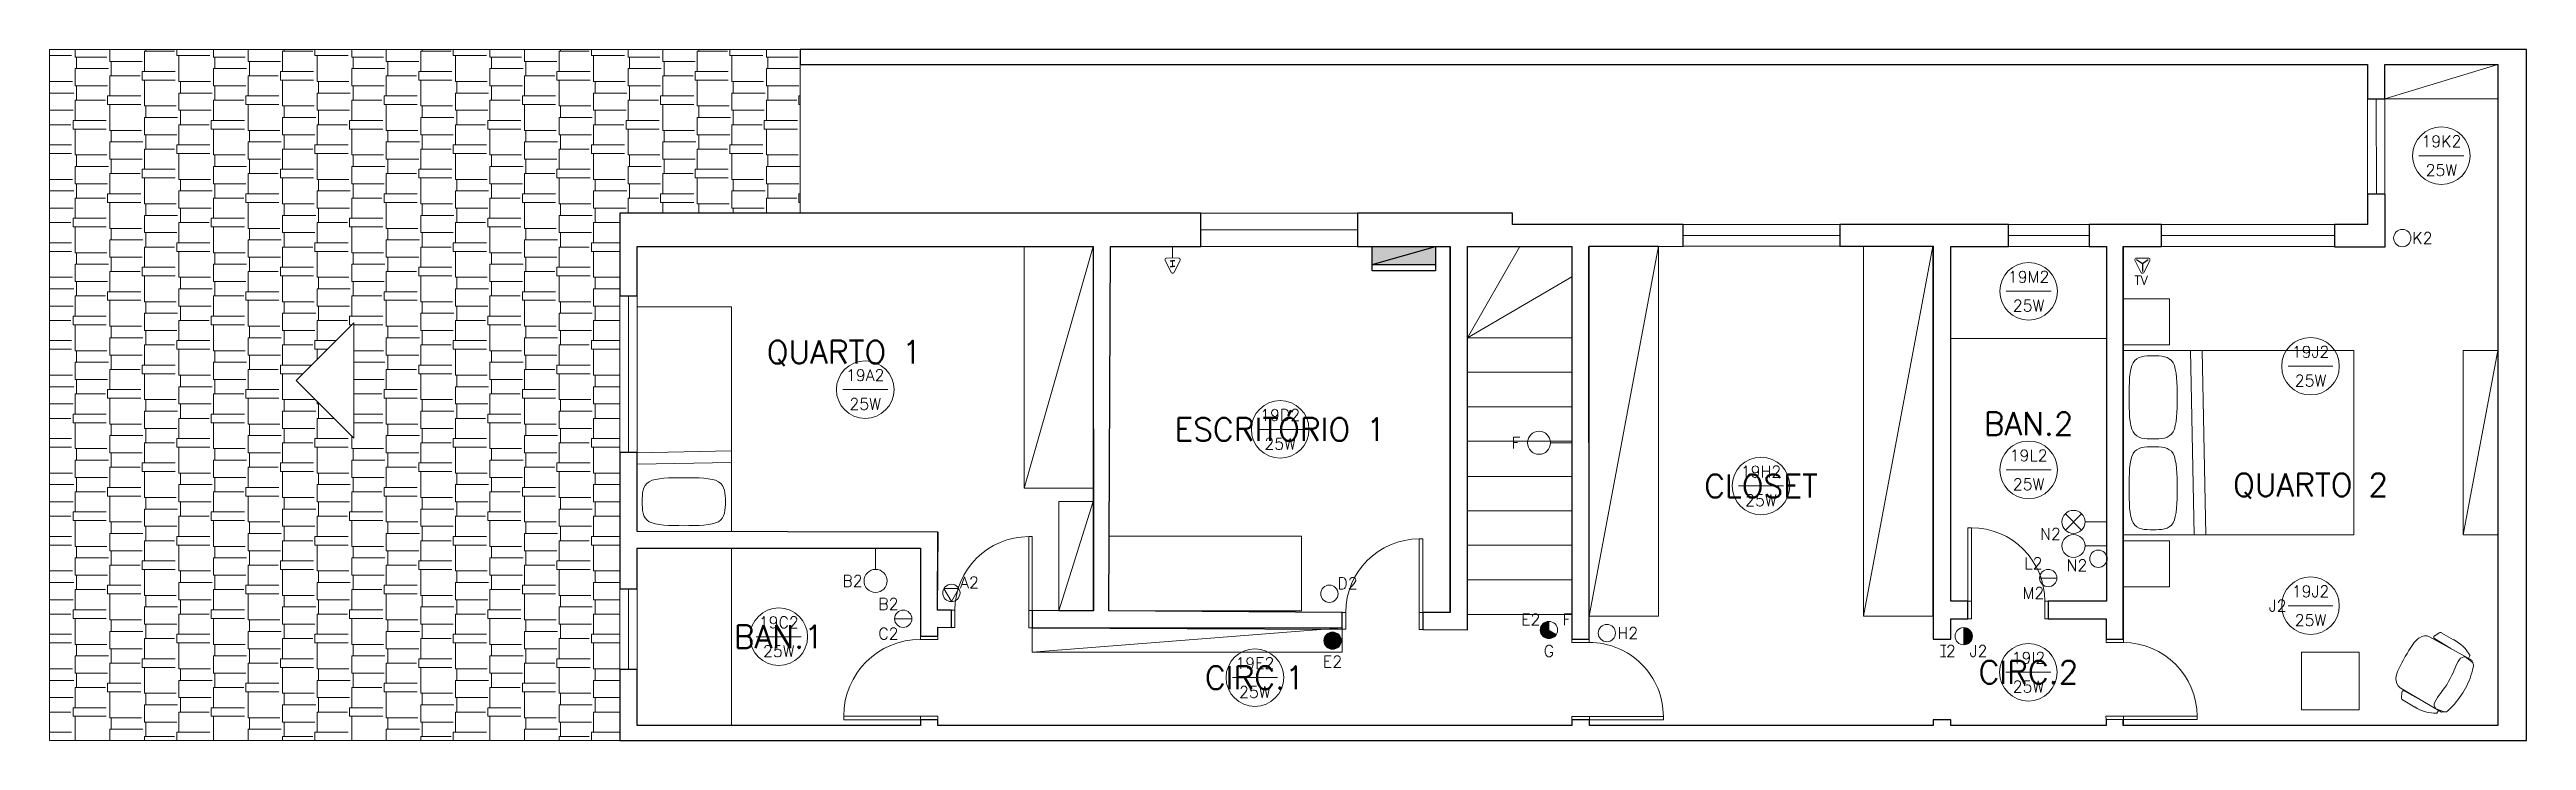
# Model space of a CAD drawing. Extents: x 0 to 175, y -16 to 63.
# Drawn here: x 9.68 to 31.18, y 40.73 to 46.73 of the extents above; entities that cross this region are included whole.
import ezdxf
from ezdxf.enums import TextEntityAlignment as Align

# ---------------------------------------------------------------- set-up
doc = ezdxf.new("R2010")
doc.units = 0
doc.header["$LTSCALE"] = 0.5
doc.header["$MEASUREMENT"] = 0
doc.layers.get('0').update_dxf_attribs({"linetype": 'CONTINUOUS'})
for name, color, linetype, lineweight in [('ARQ - PAR01', 172, 'CONTINUOUS', 30), ('ELE01 - INTER', 100, 'CONTINUOUS', 15), ('ELE01 - INTER TXT', 100, 'CONTINUOUS', 9), ('ELE01 - LAMP', 50, 'CONTINUOUS', 20), ('ELE01 - LAMP TXT', 100, 'CONTINUOUS', 15), ('ELE01 - Q.DISTR', 4, 'CONTINUOUS', 30), ('ELE02 - TELEFONE', 170, 'CONTINUOUS', 9)]:
    doc.layers.add(name, color=color, linetype=linetype, lineweight=lineweight)
doc.layers.add('ARQ01', color=144, linetype='CONTINUOUS', lineweight=9, transparency=0.5)
doc.layers.add('ELE01 - INTER HATCH', color=100, linetype='CONTINUOUS', lineweight=15, transparency=0.45)
doc.layers.add('ELE - GERAL', color=50, linetype='CONTINUOUS')
doc.layers.add('ELE02 - TV', color=170, linetype='CONTINUOUS')
doc.styles.add('ROMANS', font='romans.shx')
doc.styles.get("Standard").update_dxf_attribs({"font": 'romans.shx'})

msp = doc.modelspace()

# ---------------------------------------------------------------- texts
at = {"layer": 'ELE01 - INTER TXT', "char_height": 0.1, "width": 0.048591, "attachment_point": 5}
for s, insert in [('K2', (30.2747, 45.0909)), ('F', (22.4064, 43.3129)), ('N2', (27.0455, 42.5218)), ('B2', (16.6473, 42.1136)), ('D2', (20.9443, 42.093)), ('L2', (26.8975, 42.2667)), ('N2', (27.2756, 42.2486)), ('B2', (16.9588, 41.9135)), ('M2', (26.8975, 42.0094)), ('J2', (29.0175, 41.8981)), ('E2', (22.5345, 41.7781)), ('F', (22.8496, 41.7781)), ('H2', (23.377, 41.6608)), ('C2', (16.9588, 41.6563)), ('G', (22.6921, 41.5052)), ('I2', (26.1641, 41.505)), ('J2', (26.4213, 41.505)), ('E2', (20.8142, 41.413))]:
    msp.add_mtext(s, dxfattribs=dict(at, insert=insert))
at = {"layer": 'ELE01 - INTER TXT', "insert": (17.6629, 42.1005), "char_height": 0.1, "width": 0.048591, "attachment_point": 5, "rotation": 0}
msp.add_mtext('A2', dxfattribs=at)
at = {"layer": 'ELE02 - TELEFONE', "lineweight": 5, "insert": (27.8329, 44.7243), "char_height": 0.08, "width": 0.224919, "attachment_point": 5, "style": 'ROMANS'}
msp.add_mtext('TV', dxfattribs=at)

# ---------------------------------------------------------------- blocks, each defined once
blk = doc.blocks.new('Poltrona')
at = {"linetype": 'ByBlock'}
for p, q in [((191.115, 278.214), (191.089, 278.214)), ((191.115, 278.246), (191.128, 278.26)), ((191.121, 277.828), (191.115, 278.246)), ((191.116, 278.175), (191.127, 278.255)), ((191.15, 278.284), (191.186, 278.295)), ((191.602, 278.284), (191.567, 278.295)), ((191.637, 278.246), (191.625, 278.26)), ((191.637, 278.175), (191.625, 278.255)), ((191.632, 277.828), (191.637, 278.246)), ((191.637, 278.214), (191.664, 278.214)), ((191.039, 278.021), (191.04, 277.903)), ((191.114, 277.872), (191.117, 278.037)), ((191.638, 277.872), (191.635, 278.037)), ((191.714, 278.021), (191.713, 277.903)), ((191.051, 277.882), (191.092, 277.862)), ((191.702, 277.882), (191.66, 277.862))]:
    blk.add_line(p, q, dxfattribs=at)
for centre, radius, start, end in [((191.371, 278.038), 0.333, 148.0573, 182.9695), ((191.16, 278.253), 0.0328, 108.152, 177.2969), ((191.376, 277.594), 0.727, 74.8107, 105.1893), ((191.592, 278.253), 0.0328, 2.7031, 71.848), ((191.381, 278.038), 0.333, 357.0305, 31.9427), ((191.167, 278.203), 0.0523, 199.5385, 265.4123), ((191.191, 278.518), 0.368, 265.4109, 279.5754), ((191.376, 277.423), 0.742, 80.4247, 99.5753), ((191.561, 278.518), 0.368, 260.4246, 274.5891), ((191.586, 278.203), 0.0523, 274.5877, 340.4615), ((191.06, 277.9), 0.0207, 171.6738, 242.8287), ((191.1, 277.873), 0.0141, 236.5756, 356.1283), ((191.206, 277.834), 0.0857, 184.1914, 247.2111), ((191.546, 277.834), 0.0857, 292.7889, 355.8086), ((191.652, 277.873), 0.0141, 183.8717, 303.4244), ((191.692, 277.9), 0.0207, 297.1713, 8.3262), ((191.259, 277.937), 0.202, 244.7303, 267.8371), ((191.376, 278.979), 1.249, 264.2714, 275.7286), ((191.494, 277.937), 0.202, 272.1629, 295.2697)]:
    blk.add_arc(centre, radius, start, end, dxfattribs=at)
blk = doc.blocks.new('ARQ-SUP-NOVO')
h = blk.add_hatch()
h.set_pattern_fill('AR-RSHKE', color=256, scale=0.025, angle=270)
h.set_pattern_definition([(270, (0, 3), (0.3, -0.6375), [0.15, -0.125, 0.175, -0.075, 0.225, -0.1]), (270, (0.0125, 2.85), (0.3, -0.6375), [0.125, -0.475, 0.1, -0.15]), (270, (-0.01875, 2.55), (0.3, -0.6375), [0.075, -0.775]), (0, (0, 3), (0.3, 0.2125), [0.2875, -0.9125]), (0, (0, 2.85), (0.3, 0.2125), [0.28125, -0.91875]), (0, (0, 2.725), (0.3, 0.2125), [0.2625, -0.9375]), (0, (-0.01875, 2.55), (0.3, 0.2125), [0.2875, -0.9125]), (0, (-0.01875, 2.475), (0.3, 0.2125), [0.2875, -0.9125]), (0, (0, 2.25), (0.3, 0.2125), [0.275, -0.925])])
h.paths.add_polyline_path([(4.95, 4.58), (6.515, 4.58), (6.515, 6), (0, 6), (0, 0), (4.95, 0)])
h.paths.add_polyline_path([(2.642, 3.626), (2.642, 2.626), (2.142, 3.126)], flags=16)
for p, q in [((6.515, 4.58), (6.515, 6)), ((20.271, 5.572), (21.251, 5.87)), ((8.46, 2.19), (9.06, 4.29)), ((9.06, 1.126), (9.06, 4.29)), ((9.208, 4.29), (9.196, 1.126)), ((12.156, 1.112), (12.156, 4.29)), ((12.307, 3.495), (12.761, 4.29)), ((12.307, 4.29), (12.307, 1.112)), ((13.365, 1.08), (13.965, 4.291)), ((15.746, 1.08), (16.346, 4.291)), ((17.854, 4.29), (17.854, 1.21)), ((16.504, 3.49), (17.854, 3.49)), ((18.617, 1.785), (18.584, 3.385)), ((18.717, 1.785), (18.684, 3.387)), ((20.951, 1.785), (21.251, 3.385)), ((5.918, 2.515), (5.098, 2.499)), ((5.92, 2.415), (5.1, 2.399)), ((8.76, 1.127), (9.06, 2.076)), ((7.712, 1.808), (5.1, 1.815)), ((7.56, 1.671), (5.1, 1.671)), ((5.92, 1.671), (5.92, 0.13)), ((12.307, 0.962), (12.307, 1.112)), ((8.528, 0.767), (11.219, 0.979)), ((17.851, 0.88), (18.001, 0.88)), ((0, 0), (0, 0.13)), ((5.1, 0.13), (7.56, 0.13)), ((13.215, 0.179), (13.366, 0.18)), ((16.35, 0.18), (16.504, 0.18)), ((17.851, 0.18), (18.001, 0.181))]:
    blk.add_line(p, q)
for points in [[(0, 0), (0, 6)], [(6.515, 6), (21.5, 6), (21.5, 0), (4.95, 0)], [(6.515, 5.87), (20.121, 5.87)], [(18.001, 0.13), (21.251, 0.13), (21.251, 5.87)], [(20.121, 5.87), (20.121, 5.571)], [(20.271, 5.87), (20.271, 5.571)], [(21.251, 5.87), (20.271, 5.87)], [(20.121, 4.743), (20.121, 5.571)], [(20.121, 5.571), (20.271, 5.571)], [(20.197, 4.743), (20.196, 5.571)], [(20.271, 5.571), (20.272, 4.743)], [(19.834, 4.287), (20.273, 4.286), (20.272, 4.743)], [(20.121, 4.743), (20.121, 4.48)], [(20.121, 4.743), (20.272, 4.743)], [(4.95, 3.862), (4.95, 4.58)], [(9.992, 4.58), (4.95, 4.58)], [(9.992, 4.58), (11.352, 4.58)], [(9.992, 4.58), (9.992, 4.29)], [(11.352, 4.58), (12.699, 4.58)], [(11.352, 4.58), (11.352, 4.29)], [(12.699, 4.58), (12.699, 4.48), (14.18, 4.48)], [(11.352, 4.435), (9.992, 4.435)], [(14.18, 4.48), (15.54, 4.48)], [(14.18, 4.48), (14.181, 4.291)], [(14.18, 4.386), (15.54, 4.386)], [(15.54, 4.48), (17.003, 4.48)], [(15.54, 4.293), (15.54, 4.48)], [(17.003, 4.48), (17.703, 4.48)], [(17.003, 4.29), (17.003, 4.48)], [(17.703, 4.385), (17.003, 4.385)], [(17.703, 4.48), (18.333, 4.48)], [(17.703, 4.48), (17.703, 4.29)], [(18.333, 4.48), (18.332, 4.289)], [(18.333, 4.48), (19.835, 4.48)], [(18.333, 4.385), (19.835, 4.385)], [(19.835, 4.48), (19.834, 4.287)], [(19.835, 4.48), (20.121, 4.48)], [(5.1, 3.862), (5.1, 4.29)], [(5.1, 4.29), (9.06, 4.29)], [(9.992, 4.29), (9.208, 4.29)], [(9.992, 4.29), (11.352, 4.29)], [(11.352, 4.29), (12.156, 4.29)], [(13.215, 4.29), (12.307, 4.29)], [(13.215, 4.29), (13.215, 0.88)], [(13.36, 4.29), (14.181, 4.291)], [(13.365, 0.88), (13.36, 4.29)], [(14.181, 4.291), (15.54, 4.293)], [(15.54, 4.293), (16.35, 4.293)], [(16.35, 4.294), (16.35, 0.88)], [(16.504, 4.29), (17.003, 4.29)], [(16.504, 1.21), (16.504, 4.29)], [(17.003, 4.29), (17.703, 4.29)], [(17.703, 4.29), (17.854, 4.29)], [(18.001, 4.29), (18.332, 4.289)], [(18.001, 0.88), (18.001, 4.29)], [(18.332, 4.289), (19.834, 4.289)], [(12.307, 3.495), (13.215, 4.027)], [(4.95, 3.862), (4.95, 2.502)], [(4.95, 3.862), (5.1, 3.862)], [(5.025, 3.862), (5.025, 2.502)], [(5.1, 3.862), (5.1, 2.502)], [(12.307, 3.495), (13.215, 3.495)], [(12.307, 3.198), (13.215, 3.198)], [(12.307, 2.898), (13.215, 2.898)], [(12.307, 2.598), (13.215, 2.598)], [(4.95, 2.502), (4.95, 1.316)], [(4.95, 2.502), (5.1, 2.502)], [(5.1, 1.815), (5.1, 2.502)], [(12.307, 2.293), (13.215, 2.293)], [(12.307, 1.993), (13.215, 1.993)], [(7.708, 1.132), (7.712, 1.808)], [(8.529, 1.128), (8.529, 1.77), (8.5, 1.77)], [(8.5, 1.77), (8.5, 0.979), (8.528, 0.979)], [(11.921, 1.112), (11.921, 1.75), (11.889, 1.75)], [(11.889, 1.75), (11.889, 0.964), (11.921, 0.964)], [(16.682, 1.847), (16.652, 1.847), (16.652, 1.21)], [(16.682, 1.847), (16.682, 1.056), (16.652, 1.056)], [(5.1, 1.671), (5.1, 1.316)], [(7.56, 0.905), (7.56, 1.671)], [(12.307, 1.695), (13.215, 1.695)], [(4.95, 1.316), (4.95, 0.616)], [(4.95, 1.316), (5.1, 1.316)], [(5.025, 1.316), (5.025, 0.616)], [(5.1, 1.316), (5.1, 0.616)], [(12.307, 1.395), (13.215, 1.395)], [(7.708, 1.132), (7.828, 1.131)], [(7.828, 1.131), (7.858, 1.131), (7.858, 0.982), (7.828, 0.982)], [(7.828, 1.131), (7.828, 0.982)], [(8.529, 1.128), (8.5, 1.128)], [(8.529, 1.128), (8.528, 0.979)], [(8.529, 1.128), (9.06, 1.125)], [(11.221, 1.112), (9.196, 1.126)], [(11.221, 1.117), (11.22, 0.967)], [(11.221, 1.112), (11.251, 1.112), (11.251, 0.967), (11.22, 0.967)], [(11.921, 1.112), (11.889, 1.112)], [(11.921, 1.113), (11.92, 0.964)], [(12.156, 1.112), (11.921, 1.112)], [(12.307, 1.095), (13.215, 1.095)], [(16.652, 1.21), (16.504, 1.21)], [(16.652, 1.056), (16.652, 1.21)], [(16.652, 1.21), (16.682, 1.21)], [(17.349, 1.21), (17.319, 1.21), (17.319, 1.056), (17.349, 1.056)], [(17.854, 1.21), (17.349, 1.21)], [(17.349, 1.21), (17.349, 1.056)], [(7.71, 0.905), (7.71, 0.878), (7.56, 0.878), (7.56, 0.905)], [(7.56, 0.905), (7.71, 0.905)], [(7.71, 0.905), (7.71, 0.983)], [(7.71, 0.983), (7.828, 0.982)], [(8.528, 0.979), (11.22, 0.967)], [(11.92, 0.964), (12.307, 0.962)], [(13.215, 0.88), (13.215, 0.851), (13.365, 0.851), (13.365, 0.88)], [(13.215, 0.88), (13.365, 0.88)], [(16.35, 0.88), (16.504, 0.88)], [(16.504, 1.056), (16.652, 1.056)], [(16.504, 0.88), (16.504, 1.056)], [(17.349, 1.056), (17.851, 1.056)], [(17.851, 0.88), (17.851, 1.056)], [(17.851, 0.88), (17.851, 0.85), (18.001, 0.85), (18.001, 0.88)], [(4.95, 0.616), (4.95, 0)], [(4.95, 0.616), (5.1, 0.616)], [(5.1, 0.616), (5.1, 0.13)], [(7.71, 0.212), (6.894, 0.212), (6.894, 0.179), (7.56, 0.179), (7.56, 0.212)], [(7.56, 0.179), (7.56, 0.13)], [(7.56, 0.179), (7.71, 0.179)], [(7.71, 0.212), (7.71, 0.179)], [(7.71, 0.179), (7.71, 0.13)], [(7.71, 0.13), (13.215, 0.13)], [(13.215, 0.179), (13.215, 0.209), (14.008, 0.209)], [(13.215, 0.179), (13.215, 0.13)], [(13.366, 0.18), (14.008, 0.18), (14.008, 0.209)], [(13.366, 0.209), (13.366, 0.18)], [(13.366, 0.18), (13.366, 0.13)], [(16.351, 0.13), (13.366, 0.13)], [(16.35, 0.18), (16.351, 0.13)], [(16.504, 0.18), (16.504, 0.13)], [(17.851, 0.13), (16.504, 0.13)], [(17.851, 0.18), (17.85, 0.21), (18.641, 0.21)], [(17.851, 0.18), (17.851, 0.13)], [(18.001, 0.181), (18.641, 0.181), (18.641, 0.21)], [(18.001, 0.21), (18.001, 0.181)], [(18.001, 0.181), (18.001, 0.13)]]:
    blk.add_lwpolyline(points)
for points in [[(6.515, 6), (0, 6), (0, 0), (4.95, 0), (4.95, 4.58), (6.515, 4.58)], [(20.271, 5.87), (21.251, 5.87), (21.251, 5.572), (20.271, 5.572)], [(9.06, 4.29), (8.46, 4.29), (8.46, 2.19), (9.06, 2.19)], [(13.365, 1.08), (13.965, 1.08), (13.965, 4.291), (13.365, 4.291)], [(16.346, 1.08), (15.746, 1.08), (15.746, 4.291), (16.346, 4.291)], [(5.1, 1.815), (5.1, 3.765), (5.92, 3.765), (5.92, 1.815)], [(18.001, 3.836), (18.401, 3.836), (18.401, 3.436), (18.001, 3.436)], [(2.642, 3.626), (2.142, 3.126), (2.642, 2.626)], [(18.001, 1.785), (18.001, 3.385), (20.001, 3.385), (20.001, 1.785)], [(18.051, 2.979), (18.051, 2.934), (18.051, 2.89), (18.053, 2.847), (18.055, 2.807), (18.059, 2.769), (18.065, 2.734), (18.074, 2.704), (18.086, 2.679), (18.1, 2.659), (18.117, 2.644), (18.137, 2.634), (18.159, 2.626), (18.183, 2.622), (18.207, 2.62), (18.233, 2.619), (18.259, 2.619), (18.285, 2.619), (18.31, 2.62), (18.335, 2.622), (18.359, 2.626), (18.381, 2.634), (18.4, 2.644), (18.418, 2.659), (18.432, 2.679), (18.444, 2.704), (18.452, 2.734), (18.459, 2.769), (18.463, 2.807), (18.465, 2.847), (18.467, 2.89), (18.467, 2.934), (18.467, 2.979), (18.467, 3.024), (18.467, 3.069), (18.465, 3.111), (18.463, 3.152), (18.459, 3.19), (18.452, 3.224), (18.444, 3.255), (18.432, 3.28), (18.418, 3.3), (18.4, 3.314), (18.381, 3.325), (18.359, 3.332), (18.335, 3.337), (18.31, 3.339), (18.285, 3.34), (18.259, 3.34), (18.233, 3.34), (18.207, 3.339), (18.183, 3.337), (18.159, 3.332), (18.137, 3.325), (18.117, 3.314), (18.1, 3.3), (18.086, 3.28), (18.074, 3.255), (18.065, 3.224), (18.059, 3.19), (18.055, 3.152), (18.053, 3.111), (18.051, 3.069), (18.051, 3.024)], [(21.251, 1.785), (20.951, 1.785), (20.951, 3.385), (21.251, 3.385)], [(18.051, 2.19), (18.051, 2.235), (18.051, 2.28), (18.053, 2.322), (18.055, 2.363), (18.059, 2.401), (18.065, 2.435), (18.074, 2.466), (18.086, 2.491), (18.1, 2.511), (18.117, 2.525), (18.137, 2.536), (18.159, 2.543), (18.183, 2.548), (18.207, 2.55), (18.233, 2.551), (18.259, 2.551), (18.285, 2.551), (18.31, 2.55), (18.335, 2.548), (18.359, 2.543), (18.381, 2.536), (18.4, 2.525), (18.418, 2.511), (18.432, 2.491), (18.444, 2.466), (18.452, 2.435), (18.459, 2.401), (18.463, 2.363), (18.465, 2.322), (18.467, 2.28), (18.467, 2.235), (18.467, 2.19), (18.467, 2.145), (18.467, 2.101), (18.465, 2.058), (18.463, 2.018), (18.459, 1.98), (18.452, 1.945), (18.444, 1.915), (18.432, 1.89), (18.418, 1.87), (18.4, 1.855), (18.381, 1.845), (18.359, 1.837), (18.335, 1.833), (18.31, 1.831), (18.285, 1.83), (18.259, 1.83), (18.233, 1.83), (18.207, 1.831), (18.183, 1.833), (18.159, 1.837), (18.137, 1.845), (18.117, 1.855), (18.1, 1.87), (18.086, 1.89), (18.074, 1.915), (18.065, 1.945), (18.059, 1.98), (18.055, 2.018), (18.053, 2.058), (18.051, 2.101), (18.051, 2.145)], [(5.505, 1.865), (5.55, 1.866), (5.595, 1.866), (5.638, 1.867), (5.678, 1.87), (5.716, 1.874), (5.751, 1.88), (5.781, 1.889), (5.806, 1.9), (5.826, 1.915), (5.841, 1.932), (5.851, 1.952), (5.858, 1.974), (5.863, 1.997), (5.865, 2.022), (5.866, 2.048), (5.866, 2.074), (5.866, 2.1), (5.865, 2.125), (5.863, 2.15), (5.858, 2.173), (5.851, 2.195), (5.841, 2.215), (5.826, 2.232), (5.806, 2.247), (5.781, 2.259), (5.751, 2.267), (5.716, 2.273), (5.678, 2.277), (5.638, 2.28), (5.595, 2.281), (5.55, 2.282), (5.505, 2.282), (5.461, 2.282), (5.416, 2.281), (5.373, 2.28), (5.333, 2.277), (5.295, 2.273), (5.26, 2.267), (5.23, 2.259), (5.205, 2.247), (5.185, 2.232), (5.17, 2.215), (5.16, 2.195), (5.153, 2.173), (5.148, 2.15), (5.146, 2.125), (5.145, 2.1), (5.145, 2.074), (5.145, 2.048), (5.146, 2.022), (5.148, 1.997), (5.153, 1.974), (5.16, 1.952), (5.17, 1.932), (5.185, 1.915), (5.205, 1.9), (5.23, 1.889), (5.26, 1.88), (5.295, 1.874), (5.333, 1.87), (5.373, 1.867), (5.416, 1.866), (5.461, 1.866)], [(8.76, 1.126), (8.76, 2.076), (9.06, 2.076), (9.06, 1.126)], [(9.196, 1.126), (10.868, 1.126), (10.868, 1.774), (9.196, 1.774)], [(18.001, 1.334), (18.401, 1.334), (18.401, 1.734), (18.001, 1.734)], [(8.528, 0.979), (11.219, 0.979), (11.219, 0.767), (8.528, 0.767)], [(20.048, 0.266), (19.548, 0.266), (19.548, 0.766), (20.048, 0.766)]]:
    blk.add_lwpolyline(points, close=True)
at = {"extrusion": (0, 0, -1)}
for centre, radius, start, end in [((-8.5, 1.128), 0.642, 0.3019, 90), ((-11.889, 1.112), 0.638, 0, 90), ((-13.366, 0.209), 0.642, 89.9157, 180), ((-18.001, 0.21), 0.64, 90, 180)]:
    blk.add_arc(centre, radius, start, end, dxfattribs=at)
for centre, radius, start, end in [((16.682, 1.21), 0.637, 0, 90), ((7.56, 0.212), 0.666, 90, 180)]:
    blk.add_arc(centre, radius, start, end)
at = {"rotation": 240.0000000000001}
blk.add_blockref('Poltrona', (-124.386, 305.33), dxfattribs=at)
at = {"char_height": 0.2, "width": 2.70157, "attachment_point": 5, "style": 'ROMANS'}
for s, insert in [('QUARTO 1', (6.898, 3.363)), ('ESCRITÓRIO 1', (10.682, 2.701)), ('BAN.2', (17.179, 2.75)), ('CLOSET', (14.856, 2.21)), ('QUARTO 2', (19.626, 2.21)), ('BAN.1', (6.33, 0.901)), ('CIRC.1', (10.462, 0.546)), ('CIRC.2', (17.177, 0.593))]:
    blk.add_mtext(s, dxfattribs=dict(at, insert=insert))
blk = doc.blocks.new('ELE-LAMP')
at = {"layer": 'ELE01 - LAMP'}
blk.add_line((-0.195, 0), (0.195, 0), dxfattribs=at)
blk.add_circle((0, 0), 0.25, dxfattribs=at)
at = {"layer": 'ELE01 - LAMP TXT', "style": 'ROMANS'}
for tag, height, p in [('X', 0.1, (0, 0.125)), ('Y', 0.075, (0, -0.125))]:
    blk.add_attdef(tag, text='', height=height, dxfattribs=at).set_placement(p, align=Align.MIDDLE)
blk = doc.blocks.new('QUADRO DE DISTRIBUIÇÃO')
h = blk.add_hatch(color=256)
h.dxf.hatch_style = 1
h.paths.add_polyline_path([(-0.275, 0), (-0.275, -0.157), (0.275, 0)])
at = {"true_color": 0xffffff}
h = blk.add_hatch(color=7, dxfattribs=at)
h.dxf.hatch_style = 1
h.paths.add_polyline_path([(-0.275, -0.157), (0.275, -0.157), (0.275, 0)])
for q in [(0.275, 0), (0.275, -0.157)]:
    blk.add_line((-0.275, -0.157), q)
blk.add_lwpolyline([(-0.275, 0), (0.275, 0), (0.275, -0.211), (-0.275, -0.211)], close=True)

# ---------------------------------------------------------------- hatches: boundary and pattern name
at = {"layer": 'ELE01 - INTER HATCH'}
h = msp.add_hatch(color=256, dxfattribs=at)
h.dxf.hatch_style = 1
h.paths.add_polyline_path([(22.6921, 41.7622, 0.4142136), (22.6171, 41.6872, 0.1316525), (22.6271, 41.6497), (22.6921, 41.6872)])
h = msp.add_hatch(color=256, dxfattribs=at)
h.dxf.hatch_style = 1
edge = h.paths.add_edge_path()
edge.add_arc((20.8142, 41.5949), 0.075, 0, 360)
h = msp.add_hatch(color=256, dxfattribs=at)
h.dxf.hatch_style = 1
h.paths.add_polyline_path([(22.6921, 41.6872), (22.6271, 41.6497, 0.5773503), (22.757, 41.6497)])
h = msp.add_hatch(color=256, dxfattribs=at)
h.dxf.hatch_style = 1
h.paths.add_polyline_path([(26.2927, 41.5586, 0.4142136), (26.3677, 41.6336, 0.4142136), (26.2927, 41.7086)])

# ---------------------------------------------------------------- linework, layer by layer
at = {"layer": 'ARQ - PAR01'}
for points in [[(31.1774, 46.7281), (16.1921, 46.7281), (16.1921, 46.5981), (29.7981, 46.5981), (29.7981, 46.2991), (29.9489, 46.2992), (29.9485, 46.5981), (30.9281, 46.5981), (30.9281, 40.8581), (27.6781, 40.8581), (27.6781, 40.909), (27.5281, 40.9078), (27.5286, 40.8581), (26.1811, 40.8581), (26.1811, 40.9078), (26.0277, 40.9078), (26.0281, 40.8581), (23.0433, 40.8581), (23.0433, 40.9078), (22.8921, 40.9075), (22.8921, 40.8581), (17.3877, 40.8581), (17.3877, 40.9075), (17.2374, 40.9075), (17.2374, 40.8581), (14.7774, 40.8581), (14.7774, 41.3441), (14.6274, 41.3441), (14.6274, 40.7281), (31.1774, 40.7281)], [(29.9499, 45.4715), (29.7981, 45.4714), (29.7981, 45.2081), (29.512, 45.2081), (29.5117, 45.0147), (29.9504, 45.0138)], [(19.6695, 45.3081), (14.6274, 45.3081), (14.6274, 44.5902), (14.7774, 44.5902), (14.7774, 45.0181), (18.7374, 45.0181), (18.7377, 41.8533), (18.2061, 41.856), (18.2054, 41.707), (20.8975, 41.6949), (20.8981, 41.8404), (18.8736, 41.8537), (18.8853, 45.0181), (19.6695, 45.0181)], [(23.8577, 45.2081), (22.3762, 45.2081), (22.3762, 45.3081), (21.0295, 45.3081), (21.0295, 45.0181), (21.8337, 45.0181), (21.8336, 41.8404), (21.5985, 41.8404), (21.5978, 41.6917), (21.9841, 41.6899), (21.9841, 41.8397), (21.9842, 45.0181), (22.8921, 45.0181), (22.8921, 41.6076), (23.0423, 41.6079), (23.0377, 45.0181), (23.858, 45.0192)], [(26.6805, 45.2081), (25.2178, 45.2081), (25.2178, 45.021), (26.0277, 45.021), (26.0277, 41.6078), (26.1811, 41.6078), (26.1811, 41.7836), (26.3291, 41.7836), (26.3291, 41.9381), (26.1811, 41.9381), (26.1811, 45.0181), (26.6805, 45.0181)], [(17.3892, 42.5359), (14.7774, 42.5435), (14.7774, 43.2302), (14.6274, 43.2302), (14.6274, 42.0441), (14.7774, 42.0441), (14.7774, 42.3992), (17.2374, 42.3992), (17.2374, 41.6331), (17.3875, 41.6331), (17.3875, 41.7107), (17.5054, 41.7102), (17.5054, 41.8596), (17.3858, 41.8602)]]:
    msp.add_lwpolyline(points, close=True, dxfattribs=at)
msp.add_lwpolyline([(28.0101, 45.2081), (27.3805, 45.2081), (27.3805, 45.0181), (27.5311, 45.0181), (27.5311, 42.3339, -0.0950629), (27.5364, 42.3061, -0.0950629), (27.5311, 42.2784), (27.5311, 41.9381), (27.0261, 41.9381), (27.0261, 41.7836), (27.5281, 41.7836), (27.5281, 41.6078), (27.6781, 41.6078), (27.6781, 45.0181), (28.0097, 45.0174)], format="xyb", close=True, dxfattribs=at)
at = {"layer": 'ELE - GERAL', "color": 3}
for p, q in [((19.4057, 44.8927), (19.4257, 44.8927)), ((19.4057, 44.8427), (19.4257, 44.8427)), ((19.4457, 44.8927), (19.4257, 44.8927)), ((19.4457, 44.8427), (19.4257, 44.8427))]:
    msp.add_line(p, q, dxfattribs=at)
at = {"layer": 'ELE - GERAL', "color": 3, "const_width": 0.0075}
msp.add_lwpolyline([(19.4257, 45.0181), (19.4257, 44.9172)], dxfattribs=at)
msp.add_lwpolyline([(19.4899, 44.8955), (19.4392, 44.7941, -0.618034), (19.4123, 44.7941), (19.3616, 44.8955, -0.5575365), (19.375, 44.9172), (19.4765, 44.9172, -0.5575365)], format="xyb", close=True, dxfattribs=at)
at = {"layer": 'ELE01 - INTER'}
for p, q in [((19.4257, 44.8427), (19.4257, 44.8927)), ((26.9511, 42.1381), (27.1011, 42.1381)), ((17.0124, 41.7849), (17.1624, 41.7849)), ((22.6921, 41.6872), (22.6921, 41.7622)), ((22.6921, 41.6872), (22.6271, 41.6497)), ((22.6921, 41.6872), (22.757, 41.6497)), ((26.2927, 41.5586), (26.2927, 41.7086))]:
    msp.add_line(p, q, dxfattribs=at)
msp.add_lwpolyline([(17.5703, 42.0471), (17.4404, 42.0471), (17.5054, 41.9346)], close=True, dxfattribs=at)
for centre in [(30.0997, 45.0909), (27.4614, 42.3061), (27.0261, 42.1381), (17.5054, 42.0096), (20.7868, 42.002), (17.0874, 41.7849), (22.6921, 41.6872), (23.195, 41.6608), (20.8142, 41.5949), (26.2927, 41.6336)]:
    msp.add_circle(centre, 0.075, dxfattribs=at)
at = {"layer": 'ELE01 - INTER TXT'}
for p, q in [((26.09, 41.555), (26.1143, 41.555)), ((26.1386, 41.555), (26.1143, 41.555)), ((26.09, 41.455), (26.1143, 41.455)), ((26.1386, 41.455), (26.1143, 41.455))]:
    msp.add_line(p, q, dxfattribs=at)
at = {"layer": 'ELE01 - LAMP', "color": 2}
for p, q in [((22.7064, 43.3129), (22.8921, 43.3129)), ((27.3162, 42.5557), (27.1748, 42.6971)), ((27.1748, 42.5557), (27.3162, 42.6971)), ((27.3455, 42.6264), (27.5311, 42.6264)), ((16.8473, 42.2136), (16.8473, 42.3992)), ((27.3455, 42.4172), (27.5311, 42.4172))]:
    msp.add_line(p, q, dxfattribs=at)
for centre in [(22.6064, 43.3129), (27.2455, 42.6264), (27.2455, 42.4172), (16.8473, 42.1136)]:
    msp.add_circle(centre, 0.1, dxfattribs=at)
at = {"layer": 'ELE02 - TV'}
for p, q in [((27.8439, 44.8674), (27.7932, 44.9019)), ((27.8947, 44.9019), (27.8439, 44.8674)), ((27.8439, 44.8674), (27.8439, 44.8005))]:
    msp.add_line(p, q, dxfattribs=at)
at = {"layer": 'ELE02 - TV', "const_width": 0.0075}
msp.add_lwpolyline([(27.7798, 44.8952), (27.8305, 44.7938, 0.618034), (27.8574, 44.7938), (27.9081, 44.8952, 0.5575365), (27.8947, 44.9169), (27.7932, 44.9169, 0.5575365)], format="xyb", close=True, dxfattribs=at)

# ---------------------------------------------------------------- block references
at = {"layer": 'ARQ01'}
msp.add_blockref('ARQ-SUP-NOVO', (9.6774, 40.7281), dxfattribs=at)
at = {"layer": 'ELE01 - LAMP'}
ref = msp.add_blockref('ELE-LAMP', (30.4393, 45.806), dxfattribs=at)
ref.add_attrib('Y', '25W', dxfattribs={"layer": 'ELE01 - LAMP TXT', "height": 0.1, "style": 'ROMANS'}).set_placement((30.4393, 45.681), align=Align.MIDDLE)
ref.add_attrib('X', '19K2', dxfattribs={"layer": 'ELE01 - LAMP TXT', "height": 0.1, "style": 'ROMANS'}).set_placement((30.4393, 45.931), align=Align.MIDDLE)
ref = msp.add_blockref('ELE-LAMP', (26.8561, 44.6288), dxfattribs=at)
ref.add_attrib('Y', '25W', dxfattribs={"layer": 'ELE01 - LAMP TXT', "height": 0.1, "style": 'ROMANS'}).set_placement((26.8561, 44.5038), align=Align.MIDDLE)
ref.add_attrib('X', '19M2', dxfattribs={"layer": 'ELE01 - LAMP TXT', "height": 0.1, "style": 'ROMANS'}).set_placement((26.8561, 44.7538), align=Align.MIDDLE)
ref = msp.add_blockref('ELE-LAMP', (29.3031, 43.9781), dxfattribs=at)
ref.add_attrib('Y', '25W', dxfattribs={"layer": 'ELE01 - LAMP TXT', "height": 0.1, "style": 'ROMANS'}).set_placement((29.3031, 43.8531), align=Align.MIDDLE)
ref.add_attrib('X', '19J2', dxfattribs={"layer": 'ELE01 - LAMP TXT', "height": 0.1, "style": 'ROMANS'}).set_placement((29.3031, 44.1031), align=Align.MIDDLE)
ref = msp.add_blockref('ELE-LAMP', (16.7575, 43.7751), dxfattribs=at)
ref.add_attrib('Y', '25W', dxfattribs={"layer": 'ELE01 - LAMP TXT', "height": 0.1, "style": 'ROMANS'}).set_placement((16.7575, 43.6501), align=Align.MIDDLE)
ref.add_attrib('X', '19A2', dxfattribs={"layer": 'ELE01 - LAMP TXT', "height": 0.1, "style": 'ROMANS'}).set_placement((16.7575, 43.9001), align=Align.MIDDLE)
ref = msp.add_blockref('ELE-LAMP', (20.3594, 43.4292), dxfattribs=at)
ref.add_attrib('Y', '25W', dxfattribs={"layer": 'ELE01 - LAMP TXT', "height": 0.1, "style": 'ROMANS'}).set_placement((20.3594, 43.3042), align=Align.MIDDLE)
ref.add_attrib('X', '19D2', dxfattribs={"layer": 'ELE01 - LAMP TXT', "height": 0.1, "style": 'ROMANS'}).set_placement((20.3594, 43.5542), align=Align.MIDDLE)
ref = msp.add_blockref('ELE-LAMP', (26.8561, 43.0781), dxfattribs=at)
ref.add_attrib('Y', '25W', dxfattribs={"layer": 'ELE01 - LAMP TXT', "height": 0.1, "style": 'ROMANS'}).set_placement((26.8561, 42.9531), align=Align.MIDDLE)
ref.add_attrib('X', '19L2', dxfattribs={"layer": 'ELE01 - LAMP TXT', "height": 0.1, "style": 'ROMANS'}).set_placement((26.8561, 43.2031), align=Align.MIDDLE)
ref = msp.add_blockref('ELE-LAMP', (24.5329, 42.9381), dxfattribs=at)
ref.add_attrib('Y', '25W', dxfattribs={"layer": 'ELE01 - LAMP TXT', "height": 0.1, "style": 'ROMANS'}).set_placement((24.5329, 42.8131), align=Align.MIDDLE)
ref.add_attrib('X', '19H2', dxfattribs={"layer": 'ELE01 - LAMP TXT', "height": 0.1, "style": 'ROMANS'}).set_placement((24.5329, 43.0631), align=Align.MIDDLE)
ref = msp.add_blockref('ELE-LAMP', (29.3031, 41.8981), dxfattribs=at)
ref.add_attrib('Y', '25W', dxfattribs={"layer": 'ELE01 - LAMP TXT', "height": 0.1, "style": 'ROMANS'}).set_placement((29.3031, 41.7731), align=Align.MIDDLE)
ref.add_attrib('X', '19J2', dxfattribs={"layer": 'ELE01 - LAMP TXT', "height": 0.1, "style": 'ROMANS'}).set_placement((29.3031, 42.0231), align=Align.MIDDLE)
ref = msp.add_blockref('ELE-LAMP', (16.0074, 41.6286), dxfattribs=at)
ref.add_attrib('Y', '25W', dxfattribs={"layer": 'ELE01 - LAMP TXT', "height": 0.1, "style": 'ROMANS'}).set_placement((16.0074, 41.5036), align=Align.MIDDLE)
ref.add_attrib('X', '19C2', dxfattribs={"layer": 'ELE01 - LAMP TXT', "height": 0.1, "style": 'ROMANS'}).set_placement((16.0074, 41.7536), align=Align.MIDDLE)
ref = msp.add_blockref('ELE-LAMP', (20.1399, 41.274), dxfattribs=at)
ref.add_attrib('Y', '25W', dxfattribs={"layer": 'ELE01 - LAMP TXT', "height": 0.1, "style": 'ROMANS'}).set_placement((20.1399, 41.149), align=Align.MIDDLE)
ref.add_attrib('X', '19E2', dxfattribs={"layer": 'ELE01 - LAMP TXT', "height": 0.1, "style": 'ROMANS'}).set_placement((20.1399, 41.399), align=Align.MIDDLE)
ref = msp.add_blockref('ELE-LAMP', (26.8546, 41.3208), dxfattribs=at)
ref.add_attrib('Y', '25W', dxfattribs={"layer": 'ELE01 - LAMP TXT', "height": 0.1, "style": 'ROMANS'}).set_placement((26.8546, 41.1958), align=Align.MIDDLE)
ref.add_attrib('X', '19I2', dxfattribs={"layer": 'ELE01 - LAMP TXT', "height": 0.1, "style": 'ROMANS'}).set_placement((26.8546, 41.4458), align=Align.MIDDLE)
at = {"layer": 'ELE01 - Q.DISTR'}
msp.add_blockref('QUADRO DE DISTRIBUIÇÃO', (21.4316, 45.0181), dxfattribs=at)

msp.set_redraw_order([(e.dxf.handle, doc.entitydb.next_handle()) for e in msp.query("TEXT MTEXT ATTDEF DIMENSION ARC_DIMENSION")])  # texts and dimensions are drawn at this point

doc.saveas('drawing.dxf')
